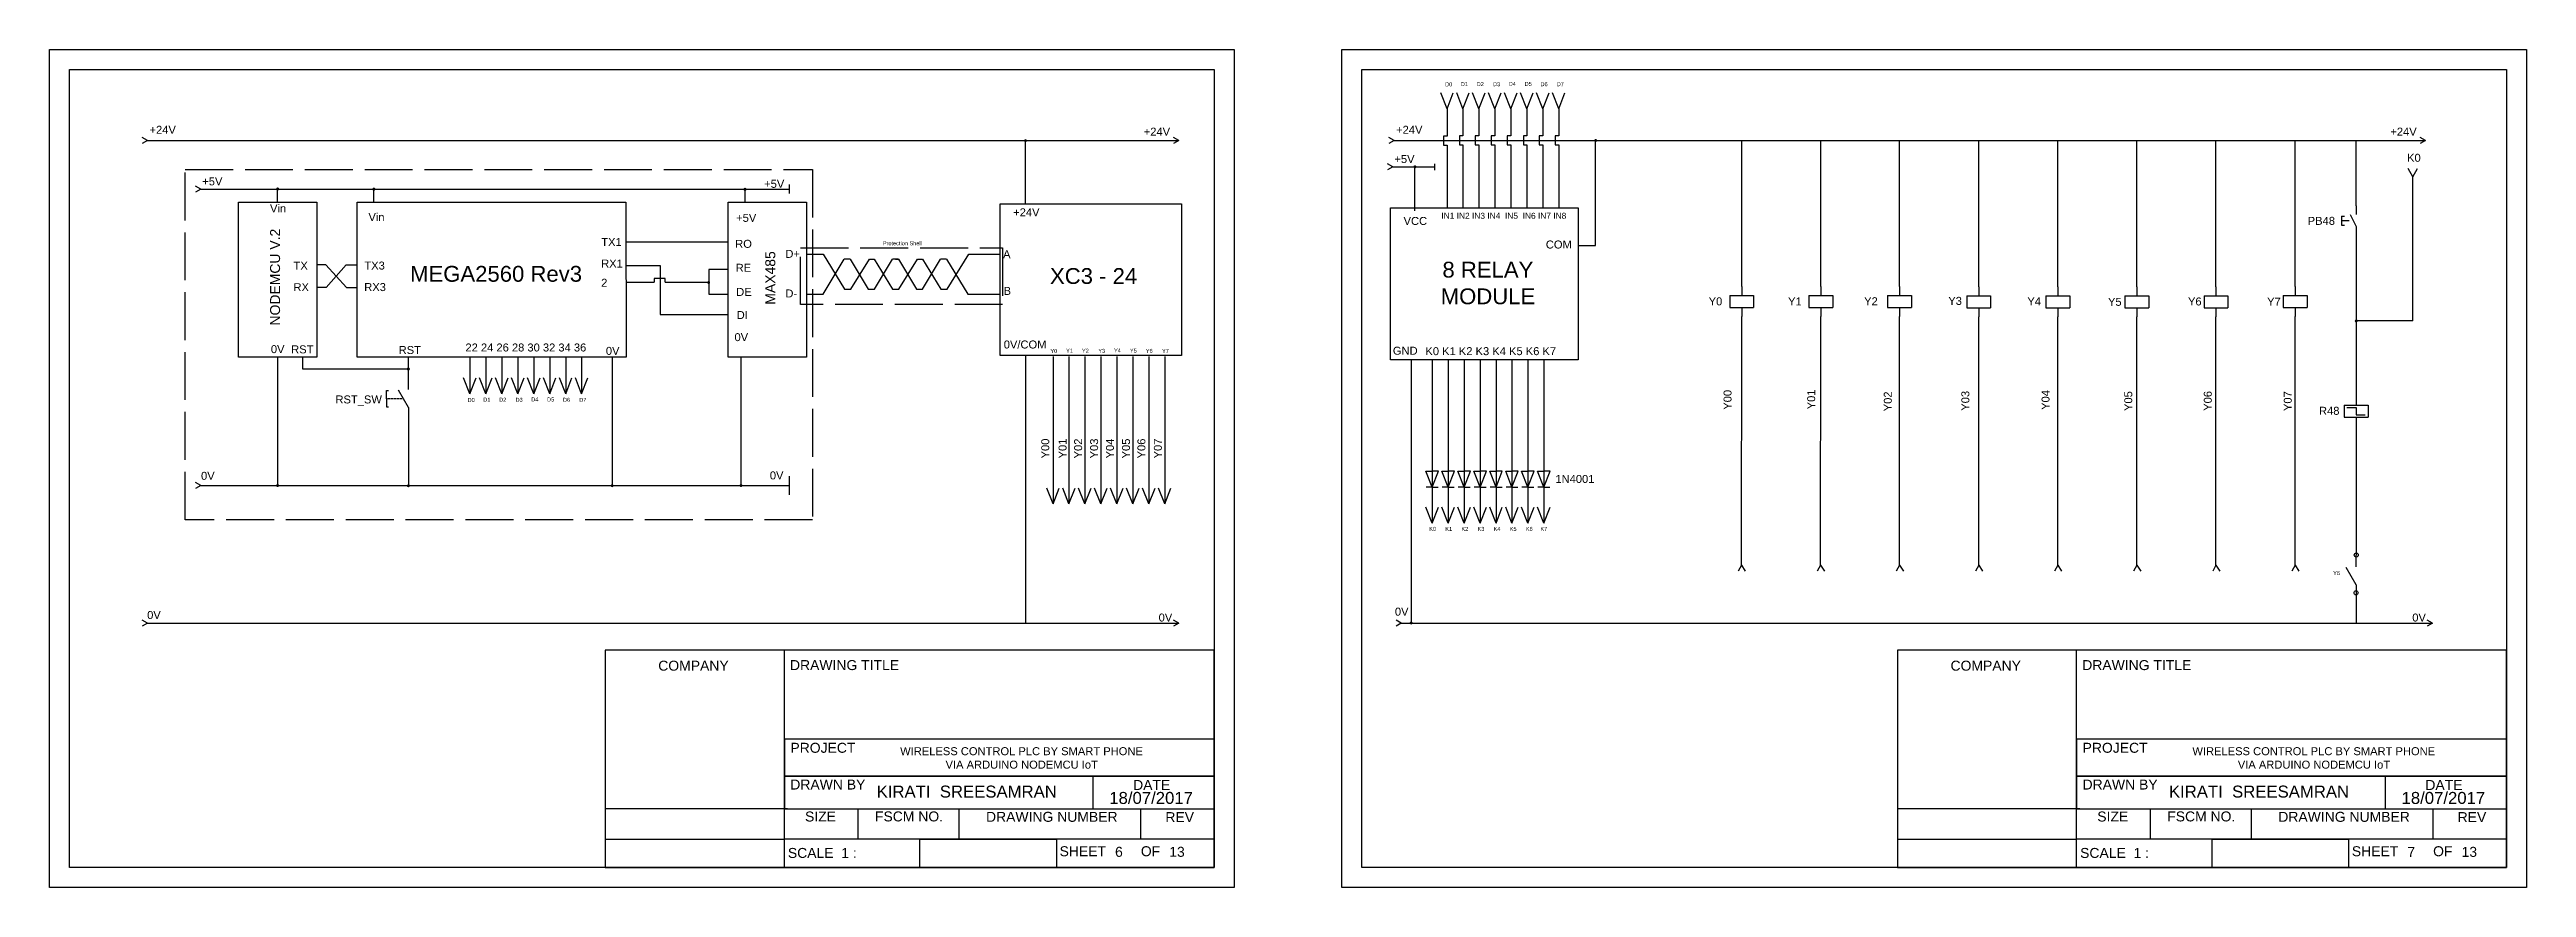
# Model space of a CAD drawing. Header units: millimetres. Extents: x -6 to 1596, y 16 to 720.
# Drawn here: x -6 to 615, y 261 to 471 of the extents above; entities that cross this region are included whole.
import ezdxf

# ---------------------------------------------------------------- set-up
doc = ezdxf.new("R2010")
doc.units = ezdxf.units.MM
for name, pattern in [('ACAD_ISO02W100', [15, 12, -3]), ('AUSGEZOGEN', [0]), ('DASHED2', [0.375, 0.25, -0.125]), ('GESTRICHELT', [3, 2, -1]), ('PHANTOM', [2.5, 1.25, -0.25, 0.25, -0.25, 0.25, -0.25])]:
    doc.linetypes.add(name, pattern=pattern)
for name, color, linetype in [('1', 7, 'AUSGEZOGEN'), ('Dash', 7, 'ACAD_ISO02W100'), ('DRAF', 3, 'Continuous'), ('LINES', 7, 'PHANTOM'), ('TCONNECTIONS', 7, 'AUSGEZOGEN')]:
    doc.layers.add(name, color=color, linetype=linetype)
doc.styles.get("Standard").update_dxf_attribs({"font": 'arial.ttf'})

msp = doc.modelspace()

# ---------------------------------------------------------------- texts
at = {"color": 3}
msp.add_text('Protection Shell', height=1, dxfattribs=at).set_placement((202.87, 422.03))
for s, height, p in [('COMPANY', 2.5, (146.57, 315.41)), ('DRAWING TITLE', 2.5, (179.59, 315.56)), ('COMPANY', 2.5, (470.54, 315.41)), ('DRAWING TITLE', 2.5, (503.56, 315.56)), ('PROJECT', 2.5, (179.7, 294.83)), ('WIRELESS CONTROL PLC BY SMART PHONE', 2, (207.21, 294.23)), ('VIA ARDUINO NODEMCU I', 2, (218.59, 290.86)), ('oT', 2, (253.52, 290.86)), ('PROJECT', 2.5, (503.66, 294.83)), ('WIRELESS CONTROL PLC BY SMART PHONE', 2, (531.18, 294.23)), ('VIA ARDUINO NODEMCU I', 2, (542.56, 290.86)), ('oT', 2, (577.49, 290.86)), ('DRAWN BY', 2.5, (179.67, 285.62)), ('KIRATI  SREESAMRAN', 3, (201.32, 283.61)), ('DRAWN BY', 2.5, (503.64, 285.62)), ('KIRATI  SREESAMRAN', 3, (525.29, 283.61)), ('SIZE', 2.5, (183.36, 277.61)), ('FSCM NO.', 2.5, (200.9, 277.63)), ('SIZE', 2.5, (507.33, 277.61)), ('FSCM NO.', 2.5, (524.87, 277.63)), ('SCALE  1 :', 2.5, (179.06, 268.48)), ('6            13', 2.5, (261.09, 268.76)), ('SCALE  1 :', 2.5, (503.03, 268.48)), ('7            13', 2.5, (585.08, 268.75))]:
    msp.add_text(s, height=height).set_placement(p)
at = {"attachment_point": 1}
for s, width, insert, char_height in [('DATE', 41.7734, (265.62, 288.01), 2.5), ('DATE', 41.7734, (589.58, 288.01), 2.5), ('DRAWING NUMBER', 41.7734, (228.74, 280.03), 2.5), ('18/07/2017', 61.423, (259.64, 285.02), 3), ('REV', 41.7734, (273.7, 279.96), 2.5), ('DRAWING NUMBER', 41.7734, (552.71, 280.03), 2.5), ('18/07/2017', 61.423, (583.61, 285.02), 3), ('REV', 41.7734, (597.67, 279.96), 2.5), ('SHEET         OF  ', 41.7734, (247.18, 271.41), 2.5), ('SHEET         OF  ', 41.7734, (571.15, 271.41), 2.5)]:
    msp.add_mtext_dynamic_manual_height_columns(s, width=width, gutter_width=12.5, heights=[0], dxfattribs=dict(at, insert=insert, char_height=char_height))
at = {"layer": 'Dash'}
for s, height, p in [('D0', 1, (343.83, 461.85)), ('D1', 1, (347.76, 461.93)), ('D2', 1, (351.76, 461.92)), ('D3', 1, (355.85, 461.9)), ('D4', 1, (359.78, 461.99)), ('D5', 1, (363.77, 461.98)), ('D6', 1, (367.75, 461.9)), ('D7', 1, (371.82, 461.89)), ('+24V', 2, (19.03, 449.97)), ('+24V', 2, (268.28, 449.5)), ('+24V', 2, (331.55, 449.97)), ('+24V', 2, (580.8, 449.5)), ('+5V', 2, (331.12, 442.64)), ('K0', 2, (585, 442.96)), ('+5V', 2, (32.25, 437.04)), ('+5V', 2, (173.12, 436.43)), ('Vin', 2, (49.24, 430.25)), ('Vin', 2, (73.91, 428.1)), ('+5V', 2, (166.1, 427.9)), ('+24V', 2, (235.55, 429.29)), ('VCC', 2, (333.42, 427.12)), ('IN1 IN2 IN3 IN4  IN5  IN6 IN7 IN8', 1.5, (342.89, 428.67)), ('PB48', 2, (560.09, 427.15)), ('TX1', 2, (132.28, 421.84)), ('RO', 2, (165.85, 421.39)), ('COM', 2, (369.08, 421.22)), ('TX', 2, (55.14, 415.92)), ('TX3', 2, (72.89, 415.94)), ('MEGA2560 Rev3', 3.9666, (84.35, 412.89)), ('RX1', 2, (132.25, 416.45)), ('RE', 2, (165.98, 415.38)), ('D+', 2, (178.44, 418.88)), ('A', 2, (233.02, 418.79)), ('XC3 - 24', 3.967, (244.77, 412.34)), ('8 RELAY', 3.967, (343.16, 413.93)), ('RX', 2, (55.11, 410.53)), ('RX3', 2, (72.86, 410.55)), ('2', 2, (132.25, 411.64)), ('DE', 2, (166.11, 409.34)), ('D-', 2, (178.44, 408.95)), ('B', 2, (233.15, 409.59)), ('MODULE', 3.967, (342.73, 407.25)), ('DI', 2, (166.23, 403.55)), ('Y0', 2, (409.9, 406.98)), ('Y1', 2, (429.81, 406.95)), ('Y2', 2, (448.88, 407)), ('Y3', 2, (469.98, 407.09)), ('Y4', 2, (489.8, 406.98)), ('Y5', 2, (510.02, 406.85)), ('Y6', 2, (530.07, 406.94)), ('Y7', 2, (549.91, 406.9)), ('22 24 26 28 30 32 34 36', 2, (98.23, 395.41)), ('0V', 2, (165.68, 398)), ('0V/COM', 2, (233.18, 396.16)), ('0V', 2, (49.45, 395)), ('RST', 2, (54.53, 394.94)), ('RST', 2, (81.48, 394.78)), ('0V', 2, (133.43, 394.56)), ('Y0', 1, (244.88, 395.02)), ('Y1', 1, (248.81, 395.11)), ('Y2', 1, (252.8, 395.09)), ('Y3', 1, (256.9, 395.07)), ('Y4', 1, (260.83, 395.16)), ('Y5', 1, (264.82, 395.15)), ('Y6', 1, (268.8, 395.07)), ('Y7', 1, (272.87, 395.06)), ('GND', 2, (330.73, 394.6)), ('K0 K1 K2 K3 K4 K5 K6 K7', 2, (338.89, 394.49)), ('RST_SW', 2, (65.64, 382.39)), ('D0', 1, (98.77, 382.75)), ('D1', 1, (102.7, 382.83)), ('D2', 1, (106.69, 382.82)), ('D3', 1, (110.79, 382.8)), ('D4', 1, (114.72, 382.89)), ('D5', 1, (118.71, 382.88)), ('D6', 1, (122.69, 382.8)), ('D7', 1, (126.76, 382.79)), ('R48', 2, (562.92, 379.54)), ('0V', 2, (31.94, 363.25)), ('0V', 2, (174.54, 363.35)), ('1N4001', 2, (371.48, 362.46)), ('K0      K1      K2      K3      K4      K5      K6     K7', 1, (339.85, 350.45)), ('Y6', 1, (566.47, 339.39)), ('0V', 2, (18.43, 328.36)), ('0V', 2, (272.01, 327.73)), ('0V', 2, (331.24, 329.2)), ('0V', 2, (586.3, 327.73))]:
    msp.add_text(s, height=height, dxfattribs=at).set_placement(p)
for s, height, p in [('NODEMCU V.2', 2.5, (51.75, 401.92)), ('MAX485', 2.5, (175.9, 407.14)), ('Y00', 2, (415.64, 380.81)), ('Y01', 2, (436.61, 380.91)), ('Y02', 2, (455.81, 380.42)), ('Y03', 2, (475.25, 380.56)), ('Y04', 2, (495.36, 380.77)), ('Y05', 2, (516.1, 380.49)), ('Y06', 2, (536.03, 380.54)), ('Y07', 2, (556.08, 380.48)), ('Y00', 2, (244.59, 368.61)), ('Y01', 2, (248.93, 368.61)), ('Y02', 2, (252.83, 368.61)), ('Y03', 2, (256.83, 368.61)), ('Y04', 2, (260.81, 368.61)), ('Y05', 2, (264.83, 368.61)), ('Y06', 2, (268.69, 368.61)), ('Y07', 2, (272.82, 368.61))]:
    msp.add_text(s, height=height, rotation=90, dxfattribs=at).set_placement(p)

# ---------------------------------------------------------------- blocks, each defined once
blk = doc.blocks.new('E_K001')
at = {"layer": '1', "color": 7}
for p, q in [((0, 0), (0, -2.25)), ((-3, -2.25), (3, -2.25)), ((-3, -2.25), (-3, -5.25)), ((-3, -5.25), (3, -5.25)), ((0, -5.25), (0, -7.5)), ((3, -2.25), (3, -5.25))]:
    blk.add_line(p, q, dxfattribs=at)
blk = doc.blocks.new('E_S011')
at = {"layer": '1', "color": 7}
for p, q in [((0, 0), (0, -2.25)), ((-3.75, -2.62), (-3.75, -4.88)), ((-3.75, -2.62), (-3, -2.62)), ((-3.75, -4.88), (-3, -4.88)), ((-1.5, -2.17), (0, -5.25)), ((0, -5.25), (0, -7.5))]:
    blk.add_line(p, q, dxfattribs=at)
at = {"layer": '1', "color": 7, "linetype": 'GESTRICHELT'}
blk.add_line((-3.75, -3.75), (-0.75, -3.75), dxfattribs=at)

# ---------------------------------------------------------------- linework, layer by layer
at = {"linetype": 'Continuous'}
for p, q in [((18.52, 448.25), (17.22, 449)), ((18.52, 448.25), (17.22, 447.5)), ((277.06, 448.25), (275.76, 449)), ((277.06, 448.25), (275.76, 447.5)), ((331.04, 448.25), (329.74, 449)), ((331.04, 448.25), (329.74, 447.5)), ((589.59, 448.25), (588.29, 449)), ((589.59, 448.25), (588.29, 447.5)), ((330.73, 441.7), (329.43, 442.45)), ((330.73, 441.7), (329.43, 440.95)), ((31.85, 436.11), (30.55, 436.86)), ((31.85, 436.11), (30.55, 435.36)), ((31.85, 361.79), (30.55, 362.54)), ((31.85, 361.79), (30.55, 361.04)), ((418.1, 341.85), (417.28, 340.37)), ((418.1, 341.85), (419.08, 340.37)), ((437.94, 341.85), (437.11, 340.37)), ((437.94, 341.85), (438.91, 340.37)), ((457.77, 341.85), (456.94, 340.37)), ((457.77, 341.85), (458.74, 340.37)), ((477.6, 341.85), (476.78, 340.37)), ((477.6, 341.85), (478.57, 340.37)), ((497.43, 341.85), (496.61, 340.37)), ((497.43, 341.85), (498.4, 340.37)), ((517.26, 341.85), (516.44, 340.37)), ((517.26, 341.85), (518.23, 340.37)), ((537.09, 341.85), (536.27, 340.37)), ((537.09, 341.85), (538.06, 340.37)), ((556.92, 341.85), (556.1, 340.37)), ((556.92, 341.85), (557.9, 340.37)), ((18.52, 327.31), (17.22, 328.06)), ((18.52, 327.31), (17.22, 326.56)), ((277.06, 327.31), (275.76, 328.06)), ((277.06, 327.31), (275.76, 326.56)), ((332.82, 327.31), (331.52, 328.06)), ((332.82, 327.31), (331.52, 326.56)), ((591.36, 327.31), (590.06, 328.06)), ((591.36, 327.31), (590.06, 326.56))]:
    msp.add_line(p, q, dxfattribs=at)
for p, q in [((344.31, 449.38), (343.41, 449.38)), ((343.41, 449.38), (343.41, 447.14)), ((343.41, 447.14), (344.31, 447.14)), ((348.31, 449.42), (347.42, 449.42)), ((347.42, 449.42), (347.42, 447.18)), ((347.42, 447.18), (348.31, 447.18)), ((352.31, 449.46), (351.37, 449.46)), ((351.37, 449.46), (351.37, 447.22)), ((351.37, 447.22), (352.31, 447.22)), ((356.31, 449.42), (355.42, 449.42)), ((355.42, 449.42), (355.42, 447.18)), ((355.42, 447.18), (356.31, 447.18)), ((360.31, 449.42), (359.4, 449.42)), ((359.4, 449.42), (359.4, 447.18)), ((359.4, 447.18), (360.31, 447.18)), ((364.31, 449.42), (363.45, 449.42)), ((363.45, 449.42), (363.45, 447.18)), ((363.45, 447.18), (364.31, 447.18)), ((368.31, 449.42), (367.39, 449.42)), ((367.39, 449.42), (367.39, 447.18)), ((367.39, 447.18), (368.31, 447.18)), ((372.31, 449.42), (371.44, 449.42)), ((371.44, 449.42), (371.44, 447.18)), ((371.44, 447.18), (372.31, 447.18)), ((381.56, 422.01), (381.56, 448.25)), ((418.18, 411.67), (418.18, 448.25)), ((438.01, 411.67), (438.01, 448.25)), ((457.77, 411.67), (457.77, 448.25)), ((477.6, 411.61), (477.6, 448.25)), ((497.43, 411.61), (497.43, 448.25)), ((517.26, 411.61), (517.26, 448.25)), ((537.09, 411.61), (537.09, 448.25)), ((556.92, 411.67), (556.92, 448.25)), ((572.27, 443.97), (572.27, 448.25)), ((336.23, 430.69), (336.23, 441.7)), ((341.16, 442.47), (341.16, 440.85)), ((572.27, 431.95), (572.27, 443.97)), ((586.44, 439.21), (585.26, 441.31)), ((586.44, 439.21), (587.62, 441.31)), ((51.13, 432.83), (51.13, 436.11)), ((75.23, 432.83), (75.23, 436.11)), ((168.33, 432.83), (168.33, 436.11)), ((179.39, 437.25), (179.39, 435)), ((586.44, 403.09), (586.44, 439.21)), ((138.44, 422.89), (164.08, 422.89)), ((572.27, 424.45), (572.25, 384.21)), ((63.25, 417.09), (60.95, 417.09)), ((63.25, 417.09), (68.4, 411.44)), ((63.34, 411.44), (68.31, 417.09)), ((68.31, 417.09), (71.07, 417.09)), ((138.45, 416.95), (147.01, 416.95)), ((147.01, 416.95), (147.01, 404.71)), ((183.7, 419.83), (187.88, 419.83)), ((187.88, 419.83), (193.24, 411.05)), ((187.88, 409.77), (193.18, 418.57)), ((194.69, 418.57), (193.18, 418.57)), ((194.69, 418.57), (199.2, 411.05)), ((194.81, 411.05), (199.51, 418.57)), ((199.51, 418.57), (200.73, 418.57)), ((200.73, 418.57), (205.32, 411.05)), ((200.74, 411.05), (205.27, 418.57)), ((206.78, 418.57), (205.27, 418.57)), ((206.02, 418.57), (206.78, 418.57)), ((206.78, 418.57), (211.29, 411.05)), ((206.9, 411.05), (211.59, 418.57)), ((211.59, 418.57), (212.82, 418.57)), ((212.82, 411.05), (217.35, 418.57)), ((212.82, 418.57), (217.41, 411.05)), ((218.86, 418.57), (217.35, 418.57)), ((218.86, 418.57), (224.14, 409.77)), ((218.98, 411.05), (224.46, 419.83)), ((224.46, 419.83), (232.1, 419.83)), ((377.15, 422.01), (381.56, 422.01)), ((63.34, 411.44), (60.95, 411.44)), ((68.4, 411.44), (71.07, 411.44)), ((138.46, 412.74), (145.58, 412.74)), ((148.32, 413.67), (145.58, 413.67)), ((145.58, 413.67), (145.58, 412.74)), ((148.32, 412.74), (148.32, 413.67)), ((148.32, 412.74), (159.21, 412.74)), ((164.08, 415.97), (159.21, 415.97)), ((159.21, 415.97), (159.21, 409.75)), ((193.24, 411.05), (194.81, 411.05)), ((199.2, 411.05), (200.74, 411.05)), ((205.32, 411.05), (206.11, 411.05)), ((205.32, 411.05), (206.9, 411.05)), ((211.29, 411.05), (212.82, 411.05)), ((217.41, 411.05), (218.98, 411.05)), ((147.01, 404.71), (164.08, 404.71)), ((159.21, 409.75), (164.08, 409.75)), ((183.7, 409.77), (187.88, 409.77)), ((224.14, 409.77), (232.26, 409.77)), ((418.1, 341.85), (418.18, 404.17)), ((437.94, 341.85), (438.01, 404.17)), ((457.77, 341.85), (457.77, 404.17)), ((477.6, 341.85), (477.6, 404.11)), ((497.43, 341.85), (497.43, 404.11)), ((517.26, 341.85), (517.26, 404.11)), ((537.09, 341.85), (537.09, 404.11)), ((556.92, 341.85), (556.92, 404.17)), ((586.44, 403.09), (572.26, 403.09)), ((51.13, 393.97), (51.13, 361.79)), ((57.37, 393.97), (57.37, 391.05)), ((135.03, 393.97), (135.03, 361.79)), ((167.25, 393.97), (167.25, 361.79)), ((335.31, 393.34), (335.31, 327.31)), ((57.37, 391.05), (83.92, 391.05)), ((569.91, 381.34), (572.25, 381.34)), ((572.25, 381.34), (572.25, 379.49)), ((572.25, 379.49), (574.47, 379.49)), ((572.25, 376.71), (572.25, 344.4)), ((179.39, 364.15), (179.39, 359.49)), ((572.21, 334.92), (572.21, 327.31)), ((133.24, 320.53), (133.24, 266.08)), ((285.96, 320.53), (133.24, 320.53)), ((178.19, 266.08), (178.19, 320.53)), ((285.96, 266.08), (285.96, 320.53)), ((285.96, 320.53), (285.96, 266.08)), ((457.21, 320.53), (457.21, 266.08)), ((609.93, 320.53), (457.21, 320.53)), ((502.16, 266.08), (502.16, 320.53)), ((609.93, 266.08), (609.93, 320.53)), ((609.93, 320.53), (609.93, 266.08)), ((285.96, 298.21), (178.19, 298.21)), ((178.19, 298.21), (178.19, 288.97)), ((285.96, 288.97), (285.96, 298.21)), ((609.93, 298.21), (502.16, 298.21)), ((502.16, 298.21), (502.16, 288.97)), ((609.93, 288.97), (609.93, 298.21)), ((285.96, 288.97), (178.19, 288.97)), ((178.19, 288.97), (178.19, 280.78)), ((178.19, 288.97), (285.96, 288.97)), ((255.53, 288.97), (255.53, 280.78)), ((285.96, 280.78), (285.96, 288.97)), ((609.93, 288.97), (502.16, 288.97)), ((502.16, 288.97), (502.16, 280.78)), ((502.16, 288.97), (609.93, 288.97)), ((579.5, 288.97), (579.5, 280.78)), ((609.93, 280.78), (609.93, 288.97)), ((178.19, 280.78), (133.24, 280.78)), ((133.24, 280.78), (133.24, 273.19)), ((179, 280.78), (178.19, 280.78)), ((178.19, 280.78), (285.96, 280.78)), ((178.19, 273.19), (178.19, 280.78)), ((179, 280.78), (285.96, 280.78)), ((196.64, 280.78), (196.64, 273.19)), ((222.04, 280.78), (267.46, 280.78)), ((222.04, 273.19), (222.04, 280.78)), ((267.46, 280.78), (267.46, 273.19)), ((285.96, 280.78), (285.96, 273.19)), ((502.16, 280.78), (457.21, 280.78)), ((457.21, 280.78), (457.21, 273.19)), ((502.96, 280.78), (502.16, 280.78)), ((502.16, 280.78), (609.93, 280.78)), ((502.16, 273.19), (502.16, 280.78)), ((502.96, 280.78), (609.93, 280.78)), ((520.61, 280.78), (520.61, 273.19)), ((546.01, 280.78), (591.43, 280.78)), ((546.01, 273.19), (546.01, 280.78)), ((591.43, 280.78), (591.43, 273.19)), ((609.93, 280.78), (609.93, 273.19)), ((133.24, 273.19), (178.19, 273.19)), ((179, 273.19), (178.19, 273.19)), ((285.96, 273.19), (179, 273.19)), ((212.14, 273.19), (246.37, 273.19)), ((212.14, 266.08), (212.14, 273.19)), ((267.46, 273.19), (222.04, 273.19)), ((246.37, 273.19), (246.37, 266.08)), ((457.21, 273.19), (502.16, 273.19)), ((502.96, 273.19), (502.16, 273.19)), ((609.93, 273.19), (502.96, 273.19)), ((536.11, 273.19), (570.33, 273.19)), ((536.11, 266.08), (536.11, 273.19)), ((591.43, 273.19), (546.01, 273.19)), ((570.33, 273.19), (570.33, 266.08)), ((133.24, 266.08), (285.96, 266.08)), ((285.96, 266.08), (178.19, 266.08)), ((246.37, 266.08), (212.14, 266.08)), ((457.21, 266.08), (609.93, 266.08)), ((609.93, 266.08), (502.16, 266.08)), ((570.33, 266.08), (536.11, 266.08))]:
    msp.add_line(p, q)
at = {"layer": '1', "color": 7}
for p, q in [((418.18, 411.67), (418.18, 409.42)), ((438.01, 411.67), (438.01, 409.42)), ((457.77, 411.67), (457.77, 409.42)), ((477.6, 411.61), (477.6, 409.36)), ((497.43, 411.61), (497.43, 409.36)), ((517.26, 411.61), (517.26, 409.36)), ((537.09, 411.61), (537.09, 409.36)), ((556.92, 411.67), (556.92, 409.42)), ((415.18, 409.42), (421.18, 409.42)), ((415.18, 409.42), (415.18, 406.42)), ((415.18, 406.42), (421.18, 406.42)), ((418.18, 406.42), (418.18, 404.17)), ((421.18, 409.42), (421.18, 406.42)), ((435.01, 409.42), (441.01, 409.42)), ((435.01, 409.42), (435.01, 406.42)), ((435.01, 406.42), (441.01, 406.42)), ((438.01, 406.42), (438.01, 404.17)), ((441.01, 409.42), (441.01, 406.42)), ((454.77, 409.42), (460.77, 409.42)), ((454.77, 409.42), (454.77, 406.42)), ((454.77, 406.42), (460.77, 406.42)), ((457.77, 406.42), (457.77, 404.17)), ((460.77, 409.42), (460.77, 406.42)), ((474.6, 409.36), (480.6, 409.36)), ((474.6, 409.36), (474.6, 406.36)), ((474.6, 406.36), (480.6, 406.36)), ((477.6, 406.36), (477.6, 404.11)), ((480.6, 409.36), (480.6, 406.36)), ((494.43, 409.36), (500.43, 409.36)), ((494.43, 409.36), (494.43, 406.36)), ((494.43, 406.36), (500.43, 406.36)), ((497.43, 406.36), (497.43, 404.11)), ((500.43, 409.36), (500.43, 406.36)), ((514.26, 409.36), (520.26, 409.36)), ((514.26, 409.36), (514.26, 406.36)), ((514.26, 406.36), (520.26, 406.36)), ((517.26, 406.36), (517.26, 404.11)), ((520.26, 409.36), (520.26, 406.36)), ((534.09, 409.36), (540.09, 409.36)), ((534.09, 409.36), (534.09, 406.36)), ((534.09, 406.36), (540.09, 406.36)), ((537.09, 406.36), (537.09, 404.11)), ((540.09, 409.36), (540.09, 406.36)), ((553.92, 409.42), (559.92, 409.42)), ((553.92, 409.42), (553.92, 406.42)), ((553.92, 406.42), (559.92, 406.42)), ((556.92, 406.42), (556.92, 404.17)), ((559.92, 409.42), (559.92, 406.42))]:
    msp.add_line(p, q, dxfattribs=at)
at = {"layer": 'Dash', "linetype": 'Continuous'}
for p, q in [((-6.04, 261.08), (-6.04, 471.08)), ((-6.04, 471.08), (290.96, 471.08)), ((-1.04, 266.08), (-1.04, 466.08)), ((-1.04, 466.08), (285.96, 466.08)), ((285.96, 466.08), (285.96, 266.08)), ((290.96, 471.08), (290.96, 261.08)), ((317.93, 261.08), (317.93, 471.08)), ((317.93, 471.08), (614.93, 471.08)), ((322.93, 266.08), (322.93, 466.08)), ((322.93, 466.08), (609.93, 466.08)), ((609.93, 466.08), (609.93, 266.08)), ((614.93, 471.08), (614.93, 261.08)), ((344.31, 456.24), (342.73, 460.24)), ((344.31, 456.24), (345.88, 460.24)), ((348.31, 456.24), (346.73, 460.24)), ((348.31, 456.24), (349.88, 460.24)), ((352.31, 456.24), (350.73, 460.24)), ((352.31, 456.24), (353.88, 460.24)), ((356.31, 456.24), (354.73, 460.24)), ((356.31, 456.24), (357.88, 460.24)), ((360.31, 456.24), (358.73, 460.24)), ((360.31, 456.24), (361.88, 460.24)), ((364.31, 456.24), (362.73, 460.24)), ((364.31, 456.24), (365.88, 460.24)), ((368.31, 456.24), (366.73, 460.24)), ((368.31, 456.24), (369.88, 460.24)), ((372.31, 456.24), (370.73, 460.24)), ((372.31, 456.24), (373.88, 460.24)), ((344.31, 456.24), (344.31, 449.38)), ((348.31, 456.24), (348.31, 449.42)), ((352.31, 456.24), (352.31, 449.46)), ((356.31, 456.24), (356.31, 449.42)), ((360.31, 456.24), (360.31, 449.42)), ((364.31, 456.24), (364.31, 449.42)), ((368.31, 456.24), (368.31, 449.42)), ((372.31, 456.24), (372.31, 449.42)), ((18.52, 448.25), (277.06, 448.25)), ((238.65, 432.43), (238.65, 448.25)), ((331.04, 448.25), (589.59, 448.25)), ((344.31, 447.14), (344.31, 431.4)), ((348.31, 447.18), (348.31, 431.4)), ((352.31, 447.22), (352.31, 431.4)), ((356.31, 447.18), (356.31, 431.4)), ((360.31, 447.18), (360.31, 431.4)), ((364.31, 447.18), (364.31, 431.4)), ((368.31, 447.18), (368.31, 431.4)), ((372.31, 447.18), (372.31, 431.4)), ((330.73, 441.7), (341.16, 441.7)), ((31.85, 436.11), (179.39, 436.11)), ((41.32, 432.83), (60.95, 432.83)), ((41.32, 393.97), (41.32, 432.83)), ((60.95, 432.83), (60.95, 393.97)), ((71.07, 432.83), (138.42, 432.83)), ((71.07, 393.97), (71.07, 432.83)), ((138.42, 432.83), (138.49, 393.97)), ((164.08, 432.83), (183.7, 432.83)), ((164.08, 393.97), (164.08, 432.83)), ((183.7, 432.83), (183.7, 393.97)), ((232.26, 432.43), (277.78, 432.43)), ((232.26, 394.37), (232.26, 432.43)), ((277.78, 432.43), (277.78, 394.37)), ((330.17, 431.4), (377.15, 431.4)), ((330.17, 393.34), (330.17, 431.4)), ((377.15, 431.4), (377.15, 393.34)), ((60.95, 393.97), (41.32, 393.97)), ((138.49, 393.97), (71.07, 393.97)), ((83.92, 385.9), (83.92, 393.97)), ((99.36, 393.83), (99.36, 384.83)), ((103.36, 393.83), (103.36, 384.83)), ((107.36, 393.83), (107.36, 384.83)), ((111.36, 393.83), (111.36, 384.83)), ((115.36, 393.83), (115.36, 384.83)), ((119.36, 393.83), (119.36, 384.83)), ((123.36, 393.83), (123.36, 384.83)), ((127.36, 393.83), (127.36, 384.83)), ((183.7, 393.97), (164.08, 393.97)), ((277.78, 394.37), (232.26, 394.37)), ((238.65, 394.37), (238.65, 327.31)), ((245.53, 394.14), (245.53, 366.19)), ((249.53, 394.14), (249.53, 366.19)), ((253.53, 394.14), (253.53, 366.19)), ((257.53, 394.14), (257.53, 366.19)), ((261.53, 394.14), (261.53, 366.19)), ((265.53, 394.14), (265.53, 366.19)), ((269.53, 394.14), (269.53, 366.19)), ((273.53, 394.14), (273.53, 366.19)), ((377.15, 393.34), (330.17, 393.34)), ((340.6, 393.34), (340.6, 365.38)), ((344.6, 393.34), (344.6, 365.38)), ((348.6, 393.34), (348.6, 365.38)), ((352.6, 393.34), (352.6, 365.38)), ((356.6, 393.34), (356.6, 365.38)), ((360.6, 393.34), (360.6, 365.38)), ((364.6, 393.34), (364.6, 365.38)), ((368.6, 393.34), (368.6, 365.38)), ((78.45, 383.56), (78.45, 385.61)), ((78.45, 385.61), (78.95, 385.61)), ((83.92, 381.39), (81.43, 385.73)), ((99.36, 384.83), (97.78, 388.83)), ((99.36, 384.83), (100.93, 388.83)), ((103.36, 384.83), (101.78, 388.83)), ((103.36, 384.83), (104.93, 388.83)), ((107.36, 384.83), (105.78, 388.83)), ((107.36, 384.83), (108.93, 388.83)), ((111.36, 384.83), (109.78, 388.83)), ((111.36, 384.83), (112.93, 388.83)), ((115.36, 384.83), (113.78, 388.83)), ((115.36, 384.83), (116.93, 388.83)), ((119.36, 384.83), (117.78, 388.83)), ((119.36, 384.83), (120.93, 388.83)), ((123.36, 384.83), (121.78, 388.83)), ((123.36, 384.83), (124.93, 388.83)), ((127.36, 384.83), (125.78, 388.83)), ((127.36, 384.83), (128.93, 388.83)), ((78.45, 383.56), (78.45, 381.51)), ((78.45, 381.51), (78.95, 381.51)), ((83.92, 381.39), (83.92, 379.39)), ((83.92, 379.39), (83.92, 361.79)), ((31.85, 361.79), (179.46, 361.79)), ((245.53, 357.19), (243.96, 361.19)), ((245.53, 366.19), (245.53, 357.19)), ((245.53, 357.19), (247.11, 361.19)), ((249.53, 357.19), (247.96, 361.19)), ((249.53, 366.19), (249.53, 357.19)), ((249.53, 357.19), (251.11, 361.19)), ((253.53, 357.19), (251.96, 361.19)), ((253.53, 366.19), (253.53, 357.19)), ((253.53, 357.19), (255.11, 361.19)), ((257.53, 357.19), (255.96, 361.19)), ((257.53, 366.19), (257.53, 357.19)), ((257.53, 357.19), (259.11, 361.19)), ((261.53, 357.19), (259.96, 361.19)), ((261.53, 366.19), (261.53, 357.19)), ((261.53, 357.19), (263.11, 361.19)), ((265.53, 357.19), (263.96, 361.19)), ((265.53, 366.19), (265.53, 357.19)), ((265.53, 357.19), (267.11, 361.19)), ((269.53, 357.19), (267.96, 361.19)), ((269.53, 366.19), (269.53, 357.19)), ((269.53, 357.19), (271.11, 361.19)), ((273.53, 357.19), (271.96, 361.19)), ((273.53, 366.19), (273.53, 357.19)), ((273.53, 357.19), (275.11, 361.19)), ((340.6, 361.38), (339.02, 365.38)), ((339.02, 365.38), (340.6, 365.38)), ((340.6, 361.38), (339.1, 361.38)), ((340.6, 361.38), (342.17, 365.38)), ((342.17, 365.38), (340.6, 365.38)), ((340.6, 361.38), (342.1, 361.38)), ((340.6, 361.38), (340.6, 352.38)), ((344.6, 361.38), (343.02, 365.38)), ((343.02, 365.38), (344.6, 365.38)), ((344.6, 361.38), (343.1, 361.38)), ((344.6, 361.38), (346.17, 365.38)), ((346.17, 365.38), (344.6, 365.38)), ((344.6, 361.38), (346.1, 361.38)), ((344.6, 361.38), (344.6, 352.38)), ((348.6, 361.38), (347.02, 365.38)), ((347.02, 365.38), (348.6, 365.38)), ((348.6, 361.38), (347.1, 361.38)), ((348.6, 361.38), (350.17, 365.38)), ((350.17, 365.38), (348.6, 365.38)), ((348.6, 361.38), (350.1, 361.38)), ((348.6, 361.38), (348.6, 352.38)), ((352.6, 361.38), (351.02, 365.38)), ((351.02, 365.38), (352.6, 365.38)), ((352.6, 361.38), (351.1, 361.38)), ((352.6, 361.38), (354.17, 365.38)), ((354.17, 365.38), (352.6, 365.38)), ((352.6, 361.38), (354.1, 361.38)), ((352.6, 361.38), (352.6, 352.38)), ((356.6, 361.38), (355.02, 365.38)), ((355.02, 365.38), (356.6, 365.38)), ((356.6, 361.38), (355.1, 361.38)), ((356.6, 361.38), (358.17, 365.38)), ((358.17, 365.38), (356.6, 365.38)), ((356.6, 361.38), (358.1, 361.38)), ((356.6, 361.38), (356.6, 352.38)), ((360.6, 361.38), (359.02, 365.38)), ((359.02, 365.38), (360.6, 365.38)), ((360.6, 361.38), (359.1, 361.38)), ((360.6, 361.38), (362.17, 365.38)), ((362.17, 365.38), (360.6, 365.38)), ((360.6, 361.38), (362.1, 361.38)), ((360.6, 361.38), (360.6, 352.38)), ((364.6, 361.38), (363.02, 365.38)), ((363.02, 365.38), (364.6, 365.38)), ((364.6, 361.38), (363.1, 361.38)), ((364.6, 361.38), (366.17, 365.38)), ((366.17, 365.38), (364.6, 365.38)), ((364.6, 361.38), (366.1, 361.38)), ((364.6, 361.38), (364.6, 352.38)), ((368.6, 361.38), (367.02, 365.38)), ((367.02, 365.38), (368.6, 365.38)), ((368.6, 361.38), (367.1, 361.38)), ((368.6, 361.38), (370.17, 365.38)), ((370.17, 365.38), (368.6, 365.38)), ((368.6, 361.38), (370.1, 361.38)), ((368.6, 361.38), (368.6, 352.38)), ((340.6, 352.38), (339.02, 356.38)), ((340.6, 352.38), (342.17, 356.38)), ((344.6, 352.38), (343.02, 356.38)), ((344.6, 352.38), (346.17, 356.38)), ((348.6, 352.38), (347.02, 356.38)), ((348.6, 352.38), (350.17, 356.38)), ((352.6, 352.38), (351.02, 356.38)), ((352.6, 352.38), (354.17, 356.38)), ((356.6, 352.38), (355.02, 356.38)), ((356.6, 352.38), (358.17, 356.38)), ((360.6, 352.38), (359.02, 356.38)), ((360.6, 352.38), (362.17, 356.38)), ((364.6, 352.38), (363.02, 356.38)), ((364.6, 352.38), (366.17, 356.38)), ((368.6, 352.38), (367.02, 356.38)), ((368.6, 352.38), (370.17, 356.38)), ((572.25, 341.4), (572.25, 344.4)), ((572.25, 336.89), (569.76, 341.23)), ((572.25, 336.89), (572.25, 334.89)), ((18.52, 327.31), (277.06, 327.31)), ((332.82, 327.31), (591.36, 327.31)), ((290.96, 261.08), (-6.04, 261.08)), ((285.96, 266.08), (-1.04, 266.08)), ((614.93, 261.08), (317.93, 261.08)), ((609.93, 266.08), (322.93, 266.08))]:
    msp.add_line(p, q, dxfattribs=at)
at = {"layer": 'Dash', "color": 4, "linetype": 'ACAD_ISO02W100'}
for p, q in [((27.97, 441.02), (185.24, 441.02)), ((27.97, 353.25), (27.97, 441.02)), ((185.24, 441.02), (185.24, 353.25)), ((185.24, 353.25), (27.97, 353.25))]:
    msp.add_line(p, q, dxfattribs=at)
at = {"layer": 'Dash', "linetype": 'DASHED2'}
msp.add_line((82.67, 383.56), (78.45, 383.56), dxfattribs=at)
at = {"layer": 'Dash', "linetype": 'Continuous'}
for centre in [(572.25, 344.4), (572.21, 334.92)]:
    msp.add_circle(centre, 0.5, dxfattribs=at)
at = {"layer": 'DRAF', "linetype": 'ACAD_ISO02W100'}
for p, q in [((182.22, 421.36), (232.88, 421.36)), ((182.22, 407.17), (182.22, 421.36)), ((232.88, 421.36), (232.88, 407.17)), ((232.88, 407.17), (182.22, 407.17))]:
    msp.add_line(p, q, dxfattribs=at)
at = {"layer": 'LINES', "linetype": 'Continuous'}
for p, q in [((340.6, 365.38), (340.6, 361.38)), ((344.6, 365.38), (344.6, 361.38)), ((348.6, 365.38), (348.6, 361.38)), ((352.6, 365.38), (352.6, 361.38)), ((356.6, 365.38), (356.6, 361.38)), ((360.6, 365.38), (360.6, 361.38)), ((364.6, 365.38), (364.6, 361.38)), ((368.6, 365.38), (368.6, 361.38))]:
    msp.add_line(p, q, dxfattribs=at)
at = {"layer": 'TCONNECTIONS', "color": 7, "const_width": 0.375}
for points in [[(238.46, 448.25, 1), (238.83, 448.25, 1)], [(381.39, 448.28, 1), (381.76, 448.28, 1)], [(336.08, 441.69, 1), (336.45, 441.69, 1)], [(50.95, 436.14, 1), (51.33, 436.14, 1)], [(75.08, 436.09, 1), (75.46, 436.09, 1)], [(168.13, 436.06, 1), (168.5, 436.06, 1)], [(159.01, 412.7, 1), (159.39, 412.7, 1)], [(572.07, 403.06, 1), (572.44, 403.06, 1)], [(83.74, 391.02, 1), (84.12, 391.02, 1)], [(50.94, 361.82, 1), (51.32, 361.82, 1)], [(83.74, 361.77, 1), (84.11, 361.77, 1)], [(134.83, 361.77, 1), (135.2, 361.77, 1)], [(167.12, 361.81, 1), (167.49, 361.81, 1)], [(335.13, 327.36, 1), (335.51, 327.36, 1)]]:
    msp.add_lwpolyline(points, format="xyb", close=True, dxfattribs=at)

# ---------------------------------------------------------------- block references
for name, p in [('E_S011', (572.27, 431.95)), ('E_K001', (572.25, 384.21))]:
    msp.add_blockref(name, p)

msp.set_redraw_order([(e.dxf.handle, doc.entitydb.next_handle()) for e in msp.query("TEXT MTEXT ATTDEF DIMENSION ARC_DIMENSION")])  # texts and dimensions are drawn at this point

doc.saveas('drawing.dxf')
